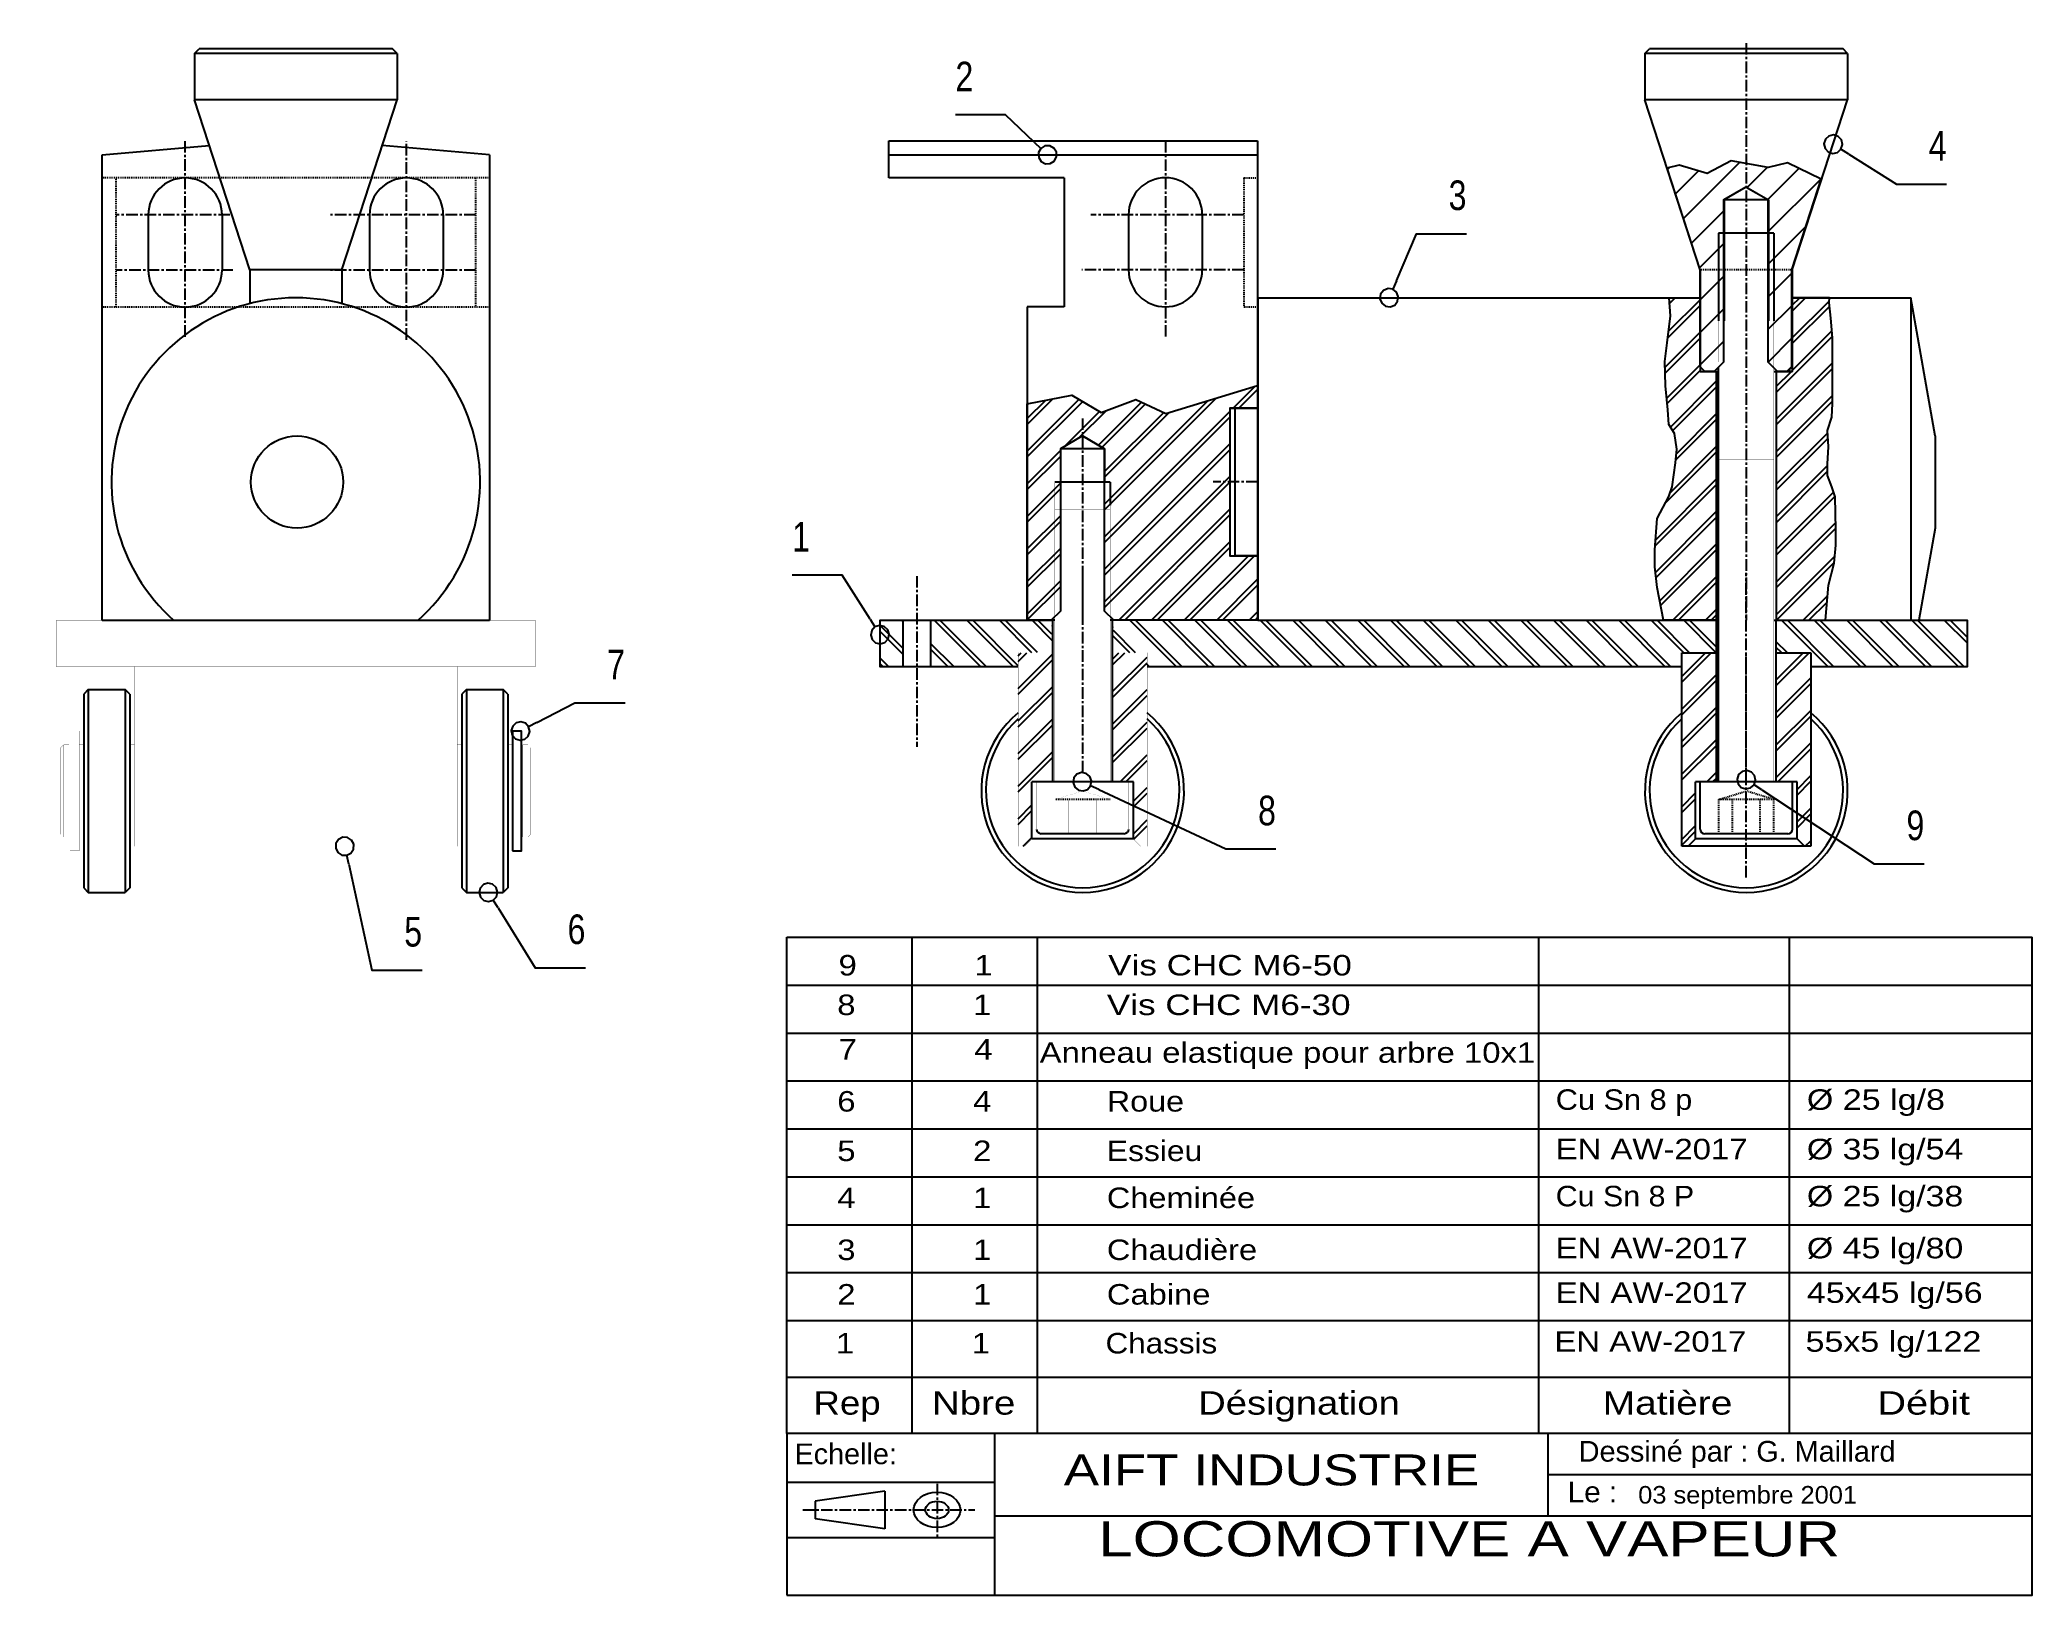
# Model space of a CAD drawing. Extents: x 93 to 309, y 153 to 322.
import ezdxf
from ezdxf.enums import TextEntityAlignment as Align

# ---------------------------------------------------------------- set-up
doc = ezdxf.new("R2010")
doc.units = 0
doc.linetypes.add('$AUXILIARY', pattern=[0.1, 0.05, -0.05])
doc.linetypes.add('CENTER', pattern=[2, 1.25, -0.25, 0.25, -0.25])
doc.layers.get('0').update_dxf_attribs({"linetype": 'CONTINUOUS'})

msp = doc.modelspace()

# ---------------------------------------------------------------- texts
at = {"color": 7}
for s, height, p, p2 in [('9', 2.224445, (179.357056, 220.722866), (181.341675, 220.722866)), ('1', 2.224445, (194.095581, 220.722866, 4.958926), (196.0802, 220.722866, 4.958926)), ('Vis CHC M6-50', 2.224445, (208.607391, 220.722866, 4.958926), (235.048813, 220.722866, 4.958926)), ('8', 2.224445, (179.217117, 216.426907), (181.201736, 216.426907)), ('1', 2.224445, (193.955643, 216.426907, 4.958926), (195.940262, 216.426907, 4.958926)), ('Vis CHC M6-30', 2.224445, (208.467453, 216.426907, 4.958926), (234.908875, 216.426907, 4.958926)), ('7', 2.224445, (179.357056, 211.59396), (181.341675, 211.59396)), ('4', 2.224445, (194.095581, 211.59396, 4.958926), (196.0802, 211.59396, 4.958926)), ('Anneau elastique pour arbre 10x1', 2.224445, (201.176498, 211.246548, 4.958926), (254.946289, 211.246548, 4.958926)), ('6', 2.224445, (179.217117, 205.955517), (181.201736, 205.955517)), ('4', 2.224445, (193.955643, 205.955517, 4.958926), (195.940262, 205.955517, 4.958926)), ('Roue', 2.224445, (208.467453, 205.955517, 4.958926), (216.840714, 205.955517, 4.958926)), ('Cu Sn 8 p', 2.224445, (257.165924, 206.14349, 4.958926), (271.979218, 206.14349, 4.958926)), ('Ø 25 lg/8', 2.224445, (284.410065, 206.14349, 4.958926), (299.397736, 206.14349, 4.958926)), ('5', 2.224445, (179.217117, 200.585567), (181.201736, 200.585567)), ('2', 2.224445, (193.955643, 200.585567, 4.958926), (195.940262, 200.585567, 4.958926)), ('Essieu', 2.224445, (208.467453, 200.585567, 4.958926), (218.820969, 200.585567, 4.958926)), ('EN AW-2017', 2.224445, (257.165924, 200.773556, 4.958926), (277.97467, 200.773556, 4.958926)), ('Ø 35 lg/54', 2.224445, (284.410065, 200.773556, 4.958926), (301.38205, 200.773556, 4.958926)), ('4', 2.224445, (179.217102, 195.484127), (181.201721, 195.484127)), ('1', 2.224445, (193.955627, 195.484127, 4.958926), (195.940247, 195.484127, 4.958926)), ('Cheminée', 2.224445, (208.467438, 195.484127, 4.958926), (224.54657, 195.484127, 4.958926)), ('Cu Sn 8 P', 2.224445, (257.165924, 195.6721, 4.958926), (272.185516, 195.6721, 4.958926)), ('Ø 25 lg/38', 2.224445, (284.410065, 195.6721, 4.958926), (301.38205, 195.6721, 4.958926)), ('Ø 45 lg/80', 2.224445, (284.410065, 190.033657, 4.958926), (301.38205, 190.033657, 4.958926)), ('3', 2.224445, (179.217117, 189.845669), (181.201736, 189.845669)), ('1', 2.224445, (193.955643, 189.845669, 4.958926), (195.940262, 189.845669, 4.958926)), ('Chaudière', 2.224445, (208.467453, 189.845669, 4.958926), (224.770508, 189.845669, 4.958926)), ('EN AW-2017', 2.224445, (257.165924, 190.033657, 4.958926), (277.97467, 190.033657, 4.958926)), ('2', 2.224445, (179.217102, 185.012722), (181.201721, 185.012722)), ('1', 2.224445, (193.955627, 185.012722, 4.958926), (195.940247, 185.012722, 4.958926)), ('Cabine', 2.224445, (208.467438, 185.012722, 4.958926), (219.703506, 185.012722, 4.958926)), ('EN AW-2017', 2.224445, (257.165924, 185.20071, 4.958926), (277.97467, 185.20071, 4.958926)), ('45x45 lg/56', 2.224445, (284.410065, 185.20071, 4.958926), (303.480499, 185.20071, 4.958926)), ('1', 2.224445, (179.074646, 179.708706), (181.059265, 179.708706)), ('1', 2.224445, (193.813171, 179.708706, 4.958926), (195.797791, 179.708706, 4.958926)), ('Chassis', 2.224445, (208.324982, 179.708706, 4.958926), (220.439209, 179.708706, 4.958926)), ('EN AW-2017', 2.224445, (257.023468, 179.896679, 4.958926), (277.832214, 179.896679, 4.958926)), ('55x5 lg/122', 2.224445, (284.267609, 179.896679, 4.958926), (303.338043, 179.896679, 4.958926)), ('Rep', 2.542168, (176.635803, 173.070473, 4.958926), (183.926987, 173.070473, 4.958926)), ('Nbre', 2.542168, (189.494568, 173.070473, 4.958926), (198.537048, 173.070473, 4.958926)), ('Désignation', 2.542168, (218.375, 173.070473, 4.958926), (240.248596, 173.070473, 4.958926)), ('Matière', 2.542168, (262.260742, 173.070473, 4.958926), (276.33136, 173.070473, 4.958926)), ('Débit', 2.542168, (292.06076, 173.070473, 4.958926), (302.116882, 173.070473, 4.958926)), ('Dessiné par : G. Maillard', 2.245434, (259.663452, 167.972614, 7.405934), (294.025879, 167.972614, 7.405934)), ('03 septembre 2001', 1.906712, (266.115082, 163.420376, 7.033605), (289.85434, 163.420376, 7.033605)), ('LOCOMOTIVE A VAPEUR', 3.813297, (207.538208, 157.693798, 4.958926), (288.023071, 157.693798, 4.958926))]:
    msp.add_text(s, height=height, dxfattribs=at).set_placement(p, p2, align=Align.FIT)
at = {"color": 82}
for s, height, p, p2 in [('Echelle:', 2.245399, (174.583038, 167.693245, 7.405934), (185.690659, 167.693245, 7.405934)), ('Le :', 2.245388, (258.463684, 163.565357, 7.405934), (263.829895, 163.565357, 7.405934))]:
    msp.add_text(s, height=height, dxfattribs=at).set_placement(p, p2, align=Align.FIT)
at = {"color": 150}
msp.add_text('AIFT INDUSTRIE', height=3.361336, dxfattribs=at).set_placement((203.784546, 165.390938, 7.405934), (248.872177, 165.390938, 7.405934), align=Align.FIT)

# ---------------------------------------------------------------- blocks, each defined once
blk = doc.blocks.new('*G4')
at = {"color": 7, "linetype": 'CONTINUOUS'}
for points in [[(138.984818, 251.743057, 0.107842), (138.484818, 251.243057, 0.107842)], [(138.484818, 251.243057, 0.107842), (138.484818, 230.243057, 0.107842)], [(138.984818, 251.743057, 0.107842), (142.984818, 251.743057, 0.107842)], [(138.984818, 251.743057, 0.107842), (138.984818, 229.743057, 0.107842)], [(143.484818, 251.243057, 0.107842), (142.984818, 251.743057, 0.107842)], [(142.984818, 251.743057, 0.107842), (142.984818, 229.743057, 0.107842)], [(143.484818, 251.243057, 0.107842), (143.484818, 230.243057, 0.107842)], [(138.484818, 230.243057, 0.107842), (138.984818, 229.743057, 0.107842)], [(138.984818, 229.743057, 0.107842), (142.984818, 229.743057, 0.107842)], [(143.484818, 230.243057, 0.107842), (142.984818, 229.743057, 0.107842)]]:
    blk.add_polyline3d(points, dxfattribs=at)
blk = doc.blocks.new('*G5')
at = {"color": 7, "linetype": 'CONTINUOUS'}
for points in [[(97.965126, 251.743073, 0.361937), (97.465126, 251.243073, 0.361937)], [(97.465126, 251.243073, 0.361937), (97.465126, 230.243073, 0.361937)], [(97.965126, 251.743073, 0.361937), (101.965126, 251.743073, 0.361937)], [(97.965126, 251.743073, 0.361937), (97.965126, 229.743073, 0.361937)], [(102.465126, 251.243073, 0.361937), (101.965126, 251.743073, 0.361937)], [(101.965126, 251.743073, 0.361937), (101.965126, 229.743073, 0.361937)], [(102.465126, 251.243073, 0.361937), (102.465126, 230.243073, 0.361937)], [(97.465126, 230.243073, 0.361937), (97.965126, 229.743073, 0.361937)], [(97.965126, 229.743073, 0.361937), (101.965126, 229.743073, 0.361937)], [(102.465126, 230.243073, 0.361937), (101.965126, 229.743073, 0.361937)]]:
    blk.add_polyline3d(points, dxfattribs=at)
blk = doc.blocks.new('*H6')
at = {"color": 7, "linetype": 'CONTINUOUS'}
for p, q in [((282.834167, 292.815782, 0.308775), (284.281142, 294.262756, 0.308775)), ((282.834167, 293.440782, 0.308775), (283.656142, 294.262756, 0.308775)), ((282.834167, 289.905248, 0.308775), (286.851003, 293.922084, 0.308775)), ((282.834167, 289.280248, 0.308775), (286.886815, 293.332896, 0.308775)), ((281.084167, 283.994714, 0.308775), (287.18498, 290.095527, 0.308775)), ((282.834167, 286.369714, 0.308775), (287.136906, 290.672452, 0.308775)), ((281.084167, 281.08418, 0.308775), (287.200806, 287.200818, 0.308775)), ((281.084167, 280.45918, 0.308775), (287.200806, 286.575818, 0.308775)), ((281.084167, 284.619714, 0.308775), (282.72721, 286.262756, 0.308775)), ((281.084167, 277.548646, 0.308775), (287.200806, 283.665284, 0.308775)), ((281.084167, 276.923646, 0.308775), (287.200806, 283.040284, 0.308775)), ((281.084167, 274.013112, 0.308775), (286.680606, 279.60955, 0.308775)), ((281.084167, 273.388112, 0.308775), (286.710376, 279.01432, 0.308775)), ((281.084167, 270.477578, 0.308775), (286.667755, 276.061166, 0.308775)), ((281.084167, 269.852578, 0.308775), (286.667755, 275.436166, 0.308775)), ((281.084167, 266.942044, 0.308775), (287.303609, 273.161486, 0.308775)), ((281.084167, 266.317044, 0.308775), (287.459862, 272.692739, 0.308775)), ((281.084167, 263.40651, 0.308775), (287.537601, 269.859944, 0.308775)), ((281.084167, 262.78151, 0.308775), (287.552844, 269.250187, 0.308775)), ((281.084167, 259.870976, 0.308775), (287.447624, 266.234433, 0.308775)), ((281.100948, 259.262756, 0.308775), (287.385129, 265.546937, 0.308775)), ((284.011482, 259.262756, 0.308775), (286.657143, 261.908418, 0.308775)), ((284.636482, 259.262756, 0.308775), (286.598899, 261.225174, 0.308775))]:
    blk.add_line(p, q, dxfattribs=at)
blk = doc.blocks.new('*H7')
at = {"color": 7, "linetype": 'CONTINUOUS'}
for p, q in [((269.405879, 290.619094, 0.308775), (272.834167, 294.047383, 0.308775)), ((269.486587, 294.235337, 0.308775), (269.514007, 294.262756, 0.308775)), ((269.524171, 293.647921, 0.308775), (270.139007, 294.262756, 0.308775)), ((269.319677, 289.907892, 0.308775), (272.834167, 293.422383, 0.308775)), ((269.009819, 286.687501, 0.308775), (272.834167, 290.511849, 0.308775)), ((269.030143, 286.082825, 0.308775), (272.834167, 289.886849, 0.308775)), ((269.214618, 283.356766, 0.308775), (272.834167, 286.976315, 0.308775)), ((269.273215, 282.790363, 0.308775), (272.834167, 286.351315, 0.308775)), ((269.615829, 280.222442, 0.308775), (274.584167, 285.190781, 0.308775)), ((269.858882, 279.840496, 0.308775), (274.584167, 284.565781, 0.308775)), ((270.177092, 276.623172, 0.308775), (274.584167, 281.030247, 0.308775)), ((270.260436, 277.331516, 0.308775), (274.584167, 281.655247, 0.308775)), ((269.056087, 271.966633, 0.308775), (274.584167, 277.494713, 0.308775)), ((269.570223, 273.105769, 0.308775), (274.584167, 278.119713, 0.308775)), ((268.008244, 268.008256, 0.308775), (274.584167, 274.584179, 0.308775)), ((267.954669, 267.329681, 0.308775), (274.584167, 273.959179, 0.308775)), ((267.993457, 264.457934, 0.308775), (274.584167, 271.048645, 0.308775)), ((268.060425, 263.899902, 0.308775), (274.584167, 270.423645, 0.308775)), ((268.453604, 261.382547, 0.308775), (274.584167, 267.513112, 0.308775)), ((268.550234, 260.854177, 0.308775), (274.584167, 266.888111, 0.308775)), ((269.869347, 259.262756, 0.308775), (274.584167, 263.977578, 0.308775)), ((270.494347, 259.262756, 0.308775), (274.584167, 263.352578, 0.308775)), ((273.40488, 259.262756, 0.308775), (274.584167, 260.442044, 0.308775)), ((274.02988, 259.262756, 0.308775), (274.584167, 259.817044, 0.308775))]:
    blk.add_line(p, q, dxfattribs=at)
blk = doc.blocks.new('*H8')
at = {"color": 7, "linetype": 'CONTINUOUS'}
for p, q in [((199.82431, 280.516601, 0.319856), (202.605071, 283.297362, 0.319856)), ((199.82431, 277.606067, 0.319856), (205.457302, 283.239058, 0.319856)), ((208.224304, 271.238925, 0.319856), (220.375526, 283.390147, 0.319856)), ((222.168496, 282.272583, 0.319856), (224.571397, 284.675484, 0.319856)), ((222.793496, 282.272583, 0.319856), (224.82431, 284.303398, 0.319856)), ((199.82431, 281.141601, 0.319856), (201.830621, 283.147911, 0.319856)), ((199.82431, 276.981067, 0.319856), (205.849743, 283.006499, 0.319856)), ((203.913065, 278.159288, 0.319856), (207.677283, 281.923505, 0.319856)), ((205.391851, 279.013073, 0.319856), (208.415269, 282.036492, 0.319856)), ((207.553633, 278.264322, 0.319856), (212.226387, 282.937076, 0.319856)), ((207.949866, 278.035554, 0.319856), (212.653214, 282.738903, 0.319856)), ((208.224304, 271.863925, 0.319856), (219.474516, 283.114137, 0.319856)), ((208.224304, 268.328391, 0.319856), (221.82431, 281.928398, 0.319856)), ((208.224304, 274.774459, 0.319856), (215.278645, 281.8288, 0.319856)), ((208.224304, 275.399459, 0.319856), (214.640889, 281.816044, 0.319856)), ((208.224304, 267.703391, 0.319856), (221.82431, 281.303398, 0.319856)), ((199.82431, 274.070533, 0.319856), (203.424316, 277.670539, 0.319856)), ((199.82431, 273.445533, 0.319856), (203.424316, 277.045539, 0.319856)), ((208.224304, 264.792857, 0.319856), (221.82431, 278.392864, 0.319856)), ((208.224304, 264.167857, 0.319856), (221.82431, 277.767864, 0.319856)), ((208.224304, 261.257323, 0.319856), (221.82431, 274.85733, 0.319856)), ((199.82431, 270.534999, 0.319856), (203.424316, 274.135005, 0.319856)), ((199.82431, 269.909999, 0.319856), (203.424316, 273.510005, 0.319856)), ((208.224304, 260.632323, 0.319856), (221.82431, 274.23233, 0.319856)), ((199.82431, 266.999465, 0.319856), (203.424316, 270.599471, 0.319856)), ((209.775098, 259.272583, 0.319856), (221.82431, 271.321796, 0.319856)), ((210.400098, 259.272583, 0.319856), (221.82431, 270.696796, 0.319856)), ((199.82431, 266.374465, 0.319856), (203.424316, 269.974471, 0.319856)), ((199.82431, 263.463931, 0.319856), (203.424316, 267.063937, 0.319856)), ((199.82431, 262.838931, 0.319856), (203.424316, 266.438937, 0.319856)), ((213.310632, 259.272583, 0.319856), (221.82431, 267.786262, 0.319856)), ((213.935632, 259.272583, 0.319856), (221.82431, 267.161262, 0.319856)), ((216.846166, 259.272583, 0.319856), (223.846165, 266.272583, 0.319856)), ((217.471166, 259.272583, 0.319856), (224.471165, 266.272583, 0.319856)), ((220.3817, 259.272583, 0.319856), (224.82431, 263.715194, 0.319856)), ((199.82431, 259.928397, 0.319856), (203.424316, 263.528403, 0.319856)), ((199.82431, 259.303397, 0.319856), (203.424316, 262.903403, 0.319856)), ((221.0067, 259.272583, 0.319856), (224.82431, 263.090194, 0.319856)), ((223.917233, 259.272583, 0.319856), (224.82431, 260.17966, 0.319856)), ((224.542233, 259.272583, 0.319856), (224.82431, 259.55466, 0.319856))]:
    blk.add_line(p, q, dxfattribs=at)
blk = doc.blocks.new('*G9')
at = {"color": 7, "linetype": 'CONTINUOUS'}
for points in [[(272.843994, 236.598587, 0.025368), (272.843994, 241.729279, 0.025368)], [(282.843994, 236.598587, 0.025368), (282.843994, 241.729279, 0.025368)], [(282.343994, 236.098587, 0.084081), (273.343994, 236.098587, 0.084081)]]:
    blk.add_polyline3d(points, dxfattribs=at)
at = {"color": 7, "linetype": '$AUXILIARY'}
for points in [[(274.843994, 239.810425, 0.025368), (277.843994, 240.733215, 0.025368)], [(280.843994, 239.810425, 0.025368), (277.843994, 240.733215, 0.025368)], [(280.843994, 239.810425, 0.084081), (274.843994, 239.810425, 0.084081)], [(274.843994, 236.098587, 0.025368), (274.843994, 239.810425, 0.025368)], [(276.343994, 236.098587, 0.025368), (276.343994, 239.810425, 0.025368)], [(279.343994, 236.098587, 0.025368), (279.343994, 239.810425, 0.025368)], [(280.843994, 236.098587, 0.025368), (280.843994, 239.810425, 0.025368)]]:
    blk.add_polyline3d(points, dxfattribs=at)
at = {"color": 7, "linetype": 'CONTINUOUS'}
for centre, start, end in [((273.343994, 236.598587, 0.025368), 180, 270), ((282.343994, 236.598587, 0.025368), -90, 0)]:
    blk.add_arc(centre, 0.5, start, end, dxfattribs=at)
blk = doc.blocks.new('*H10')
at = {"color": 7, "linetype": 'CONTINUOUS'}
for p, q in [((269.260762, 308.151648, 0.489206), (269.49811, 308.388996, 0.489206)), ((270.12781, 305.483162, 0.489206), (272.661204, 308.016556, 0.489206)), ((270.994857, 302.814675, 0.489206), (277.139584, 308.959402, 0.489206)), ((277.927924, 306.212208, 0.489206), (280.134396, 308.41868, 0.489206)), ((280.169355, 304.918105, 0.489206), (283.550069, 308.298819, 0.489206)), ((280.189154, 301.40237, 0.489206), (285.92467, 307.137886, 0.489206)), ((271.861905, 300.146189, 0.489206), (275.389191, 303.673475, 0.489206)), ((280.18916, 297.866842, 0.489206), (284.317107, 301.994789, 0.489206)), ((272.728953, 297.477702, 0.489206), (275.389191, 300.137941, 0.489206)), ((272.789185, 294.0024, 0.489206), (275.389191, 296.602407, 0.489206)), ((280.189166, 294.331314, 0.489206), (282.789185, 296.931333, 0.489206)), ((272.789185, 290.466866, 0.489206), (275.389191, 293.066873, 0.489206)), ((280.189172, 290.795787, 0.489206), (282.789185, 293.395799, 0.489206)), ((280.205213, 287.276293, 0.489206), (282.789185, 289.860265, 0.489206)), ((272.789185, 286.931332, 0.489206), (275.389191, 289.531339, 0.489206))]:
    blk.add_line(p, q, dxfattribs=at)
blk = doc.blocks.new('*H11')
at = {"color": 7, "linetype": 'CONTINUOUS'}
for p, q in [((198.844009, 254.787562), (199.802019, 255.745572)), ((198.844009, 255.412562), (199.175374, 255.743927)), ((198.844009, 251.877028), (202.594009, 255.627028)), ((198.844009, 251.252028), (202.594009, 255.002028)), ((198.844009, 248.341494), (202.594009, 252.091494)), ((198.844009, 247.716494), (202.594009, 251.466494)), ((198.844009, 244.80596), (202.594009, 248.55596)), ((198.844009, 244.18096), (202.594009, 247.93096)), ((198.844009, 241.270426), (202.594009, 245.020426)), ((198.844009, 240.645426), (202.594009, 244.395426)), ((198.844009, 237.734892), (200.344009, 239.234892)), ((198.844009, 237.109892), (200.344009, 238.609892)), ((199.387709, 234.743057), (200.344009, 235.699358))]:
    blk.add_line(p, q, dxfattribs=at)
blk = doc.blocks.new('*H12')
at = {"color": 7, "linetype": 'CONTINUOUS'}
for p, q in [((209.094009, 254.43096), (210.406106, 255.743057)), ((209.094009, 255.05596), (209.781106, 255.743057)), ((209.094009, 251.520426), (212.844009, 255.270427)), ((209.094009, 250.895426), (212.844009, 254.645426)), ((209.094009, 247.984892), (212.844009, 251.734893)), ((209.094009, 247.359892), (212.844009, 251.109892)), ((209.094009, 244.449358), (212.844009, 248.199359)), ((209.094009, 243.824358), (212.844009, 247.574359)), ((209.919305, 241.73912), (212.844009, 244.663825)), ((210.544305, 241.73912), (212.844009, 244.038825)), ((211.344009, 239.628291), (212.844009, 241.128291)), ((211.344009, 239.00329), (212.844009, 240.503291)), ((211.344009, 236.092757), (212.844009, 237.592757)), ((211.379693, 235.50344), (212.844009, 236.967757))]:
    blk.add_line(p, q, dxfattribs=at)
blk = doc.blocks.new('*H13')
at = {"color": 7, "linetype": 'CONTINUOUS'}
for p, q in [((270.843994, 252.541336), (274.045715, 255.743057)), ((270.843994, 253.166336), (273.420715, 255.743057)), ((270.843994, 249.630802), (274.593994, 253.380802)), ((270.843994, 249.005802), (274.593994, 252.755802)), ((270.843994, 246.095268), (274.593994, 249.845268)), ((270.843994, 245.470268), (274.593994, 249.220268)), ((270.843994, 242.559734), (274.593994, 246.309734)), ((270.843994, 241.934734), (274.593994, 245.684734)), ((273.558914, 241.73912), (274.593994, 242.7742)), ((274.183914, 241.73912), (274.593994, 242.1492)), ((270.843994, 239.0242), (272.343994, 240.5242)), ((270.843994, 238.3992), (272.343994, 239.8992)), ((270.843994, 235.488666), (272.343994, 236.988666)), ((270.843994, 234.863666), (272.343994, 236.363666))]:
    blk.add_line(p, q, dxfattribs=at)
blk = doc.blocks.new('*H14')
at = {"color": 7, "linetype": 'CONTINUOUS'}
for p, q in [((281.093994, 252.184735), (284.652317, 255.743057)), ((281.093994, 255.720269), (281.116783, 255.743057)), ((281.093994, 252.809735), (284.027317, 255.743057)), ((281.093994, 249.274201), (284.843994, 253.024201)), ((281.093994, 248.649201), (284.843994, 252.399201)), ((281.093994, 245.738667), (284.843994, 249.488667)), ((281.093994, 245.113667), (284.843994, 248.863667)), ((281.093994, 242.203133), (284.843994, 245.953133)), ((281.254982, 241.73912), (284.843994, 245.328133)), ((283.343994, 240.917599), (284.843994, 242.417599)), ((283.343994, 240.292599), (284.843994, 241.792599)), ((283.343994, 237.382065), (284.843994, 238.882065)), ((283.343994, 236.757065), (284.843994, 238.257065)), ((284.240521, 234.743057), (284.843994, 235.346531))]:
    blk.add_line(p, q, dxfattribs=at)
blk = doc.blocks.new('*H15')
at = {"color": 7, "linetype": 'CONTINUOUS'}
for p, q in [((186.344009, 256.222724), (183.844009, 258.722724)), ((186.344009, 255.597724), (183.844009, 258.097724)), ((186.344009, 259.133258), (186.224368, 259.252899)), ((184.778301, 254.252899), (183.844009, 255.18719)), ((184.153301, 254.252899), (183.844009, 254.56219))]:
    blk.add_line(p, q, dxfattribs=at)
blk = doc.blocks.new('*H16')
at = {"color": 7, "linetype": 'CONTINUOUS'}
for p, q in [((194.759903, 254.252899), (189.759278, 259.253524)), ((195.384903, 254.252899), (190.38334, 259.254462)), ((198.295437, 254.252899), (193.289504, 259.258832)), ((198.844009, 254.329327), (193.913565, 259.25977)), ((200.336895, 255.746975), (196.819729, 259.264141)), ((200.960259, 255.748611), (197.443791, 259.265079)), ((202.533468, 257.085936), (200.349955, 259.269449)), ((202.503732, 257.740672), (200.974017, 259.270387)), ((191.849369, 254.252899), (189.344009, 256.758258)), ((191.224369, 254.252899), (189.344009, 256.133258))]:
    blk.add_line(p, q, dxfattribs=at)
blk = doc.blocks.new('*H17')
at = {"color": 7, "linetype": 'CONTINUOUS'}
for p, q in [((210.947415, 255.743057), (209.155181, 257.535291)), ((211.572415, 255.743057), (209.175809, 258.139663)), ((215.973108, 254.252899), (210.953685, 259.272322)), ((216.598108, 254.252899), (211.578779, 259.272228)), ((219.508642, 254.252899), (214.48975, 259.27179)), ((220.133642, 254.252899), (215.114844, 259.271696)), ((223.044176, 254.252899), (218.025816, 259.271258)), ((223.669176, 254.252899), (218.65091, 259.271164)), ((226.57971, 254.252899), (221.561882, 259.270727)), ((227.20471, 254.252899), (222.186976, 259.270633)), ((230.115244, 254.252899), (225.097948, 259.270195)), ((230.740244, 254.252899), (225.723042, 259.270101)), ((233.650778, 254.252899), (228.634013, 259.269664)), ((234.275779, 254.252899), (229.259107, 259.26957)), ((237.186313, 254.252899), (232.170079, 259.269132)), ((237.811313, 254.252899), (232.795173, 259.269038)), ((240.721847, 254.252899), (235.706145, 259.268601)), ((241.346847, 254.252899), (236.331239, 259.268507)), ((244.257381, 254.252899), (239.24221, 259.268069)), ((244.882381, 254.252899), (239.867304, 259.267975)), ((247.792915, 254.252899), (242.778276, 259.267538)), ((248.417915, 254.252899), (243.40337, 259.267444)), ((251.328449, 254.252899), (246.314342, 259.267006)), ((251.953449, 254.252899), (246.939436, 259.266912)), ((254.863983, 254.252899), (249.850407, 259.266474)), ((255.488983, 254.252899), (250.475501, 259.26638)), ((258.399517, 254.252899), (253.386473, 259.265943)), ((259.024518, 254.252899), (254.011567, 259.265849)), ((261.935052, 254.252899), (256.922539, 259.265411)), ((262.560052, 254.252899), (257.547633, 259.265317)), ((265.470586, 254.252899), (260.458604, 259.26488)), ((266.095586, 254.252899), (261.083699, 259.264786)), ((269.00612, 254.252899), (263.99467, 259.264348)), ((269.63112, 254.252899), (264.619764, 259.264254)), ((271.051496, 255.743057), (267.530736, 259.263817)), ((271.676496, 255.743057), (268.15583, 259.263723)), ((274.58703, 255.743057), (271.066802, 259.263285)), ((274.592264, 256.362823), (271.691896, 259.263191)), ((213.062574, 254.252899), (212.844009, 254.471463))]:
    blk.add_line(p, q, dxfattribs=at)
blk = doc.blocks.new('*H18')
at = {"color": 7, "linetype": 'CONTINUOUS'}
for p, q in [((286.683791, 254.252899), (281.674213, 259.262476)), ((287.308791, 254.252899), (282.29951, 259.262179)), ((290.219325, 254.252899), (285.211427, 259.260797)), ((290.844325, 254.252899), (285.836724, 259.2605)), ((293.754859, 254.252899), (288.74864, 259.259117)), ((294.379859, 254.252899), (289.373937, 259.25882)), ((297.290393, 254.252899), (292.285854, 259.257438)), ((297.915393, 254.252899), (292.911151, 259.257141)), ((300.825927, 254.252899), (295.823068, 259.255758)), ((301.450927, 254.252899), (296.448365, 259.255461)), ((301.843994, 256.770366), (299.360281, 259.254078)), ((301.843994, 257.395366), (299.985578, 259.253782)), ((282.276359, 255.749796), (281.090683, 256.935472)), ((281.649715, 255.751441), (281.092438, 256.308717))]:
    blk.add_line(p, q, dxfattribs=at)
blk = doc.blocks.new('*A19')
at = {"color": 1, "linetype": 'CONTINUOUS'}
for points in [[(239.876343, 296.102997), (242.046555, 301.201813), (244.046555, 301.201813), (247.482468, 301.201813)], [(239.876343, 296.102997), (239.484711, 295.182892), (238.972183, 295.255432), (238.49205, 295.061981), (238.172958, 294.654388), (238.100418, 294.141876), (238.293854, 293.661713), (238.701447, 293.342651), (239.213974, 293.270081), (239.694107, 293.463531), (240.013199, 293.871124), (240.085739, 294.383667), (239.892303, 294.8638), (239.484711, 295.182892), (239.484711, 295.182892)]]:
    blk.add_lwpolyline(points, dxfattribs=at)
at = {"color": 7}
blk.add_text('3', height=3.212265, dxfattribs=at).set_placement((245.546555, 303.772568), (247.482468, 303.772568), align=Align.FIT)
blk = doc.blocks.new('*A20')
at = {"color": 1, "linetype": 'CONTINUOUS'}
for points in [[(288.957794, 309.84845), (288.112793, 310.38324), (288.266998, 310.87738), (288.153442, 311.382416), (287.802612, 311.763), (287.308472, 311.917206), (286.803436, 311.80365), (286.422852, 311.45282), (286.268646, 310.958679), (286.382202, 310.453644), (286.733032, 310.073029), (287.227173, 309.918854), (287.732208, 310.032379), (288.112793, 310.38324), (288.112793, 310.38324)], [(288.957794, 309.84845), (294.13504, 306.571777), (296.13504, 306.571777), (299.570953, 306.571777)]]:
    blk.add_lwpolyline(points, dxfattribs=at)
at = {"color": 7}
blk.add_text('4', height=3.212242, dxfattribs=at).set_placement((297.63504, 309.142525), (299.570953, 309.142525), align=Align.FIT)
blk = doc.blocks.new('*A21')
at = {"color": 1, "linetype": 'CONTINUOUS'}
for points in [[(200.587418, 311.146881), (197.475998, 314.089691), (195.475998, 314.089691), (192.04007, 314.089691)], [(200.587418, 311.146881), (201.313934, 310.459747), (201.067688, 310.004425), (201.082108, 309.486969), (201.353302, 309.046082), (201.808624, 308.799835), (202.32605, 308.81424), (202.766968, 309.085449), (203.013199, 309.540771), (202.998795, 310.058197), (202.7276, 310.499115), (202.272278, 310.745361), (201.754837, 310.730927), (201.313934, 310.459747), (201.313934, 310.459747)]]:
    blk.add_lwpolyline(points, dxfattribs=at)
at = {"color": 7}
blk.add_text('2', height=3.212242, dxfattribs=at).set_placement((192.04007, 316.660439), (193.975998, 316.660439), align=Align.FIT)
blk = doc.blocks.new('*A22')
at = {"color": 1, "linetype": 'CONTINUOUS'}
for points in [[(182.772476, 259.393982), (179.755173, 264.1492), (177.755173, 264.1492), (174.319244, 264.1492)], [(182.772476, 259.393982), (183.308243, 258.549622), (182.95784, 258.16861), (182.844879, 257.663452), (182.999649, 257.169495), (183.380661, 256.819092), (183.885818, 256.706116), (184.379776, 256.860901), (184.730179, 257.241913), (184.84314, 257.74707), (184.68837, 258.241028), (184.307373, 258.591431), (183.8022, 258.704376), (183.308243, 258.549622), (183.308243, 258.549622)]]:
    blk.add_lwpolyline(points, dxfattribs=at)
at = {"color": 7}
blk.add_text('1', height=3.212242, dxfattribs=at).set_placement((174.319244, 266.719948), (176.255173, 266.719948), align=Align.FIT)
blk = doc.blocks.new('*A23')
at = {"color": 1, "linetype": 'CONTINUOUS'}
for points in [[(126.216087, 232.789581), (126.001656, 233.766327), (126.461296, 234.004395), (126.740311, 234.440399), (126.763954, 234.957504), (126.525879, 235.41713), (126.089874, 235.696152), (125.572777, 235.719803), (125.113136, 235.48172), (124.834114, 235.045715), (124.810478, 234.528625), (125.048553, 234.068985), (125.484558, 233.789963), (126.001656, 233.766327), (126.001656, 233.766327)], [(126.216087, 232.789581), (128.740692, 221.290298), (130.740692, 221.290298), (134.176605, 221.290298)]]:
    blk.add_lwpolyline(points, dxfattribs=at)
at = {"color": 7}
blk.add_text('5', height=3.212254, dxfattribs=at).set_placement((132.240692, 223.86105), (134.176605, 223.86105), align=Align.FIT)
blk = doc.blocks.new('*A24')
at = {"color": 1, "linetype": 'CONTINUOUS'}
for points in [[(142.418015, 228.045792), (141.889038, 228.894424), (142.242493, 229.272614), (142.359497, 229.776855), (142.208694, 230.272034), (141.830521, 230.625488), (141.326279, 230.742493), (140.831085, 230.59169), (140.477631, 230.213516), (140.360626, 229.709274), (140.511429, 229.214081), (140.889603, 228.860641), (141.393845, 228.743637), (141.889038, 228.894424), (141.889038, 228.894424)], [(142.418015, 228.045792), (146.461517, 221.558807), (148.461517, 221.558807), (151.89743, 221.558807)]]:
    blk.add_lwpolyline(points, dxfattribs=at)
at = {"color": 7}
blk.add_text('6', height=3.212242, dxfattribs=at).set_placement((149.961517, 224.129555), (151.89743, 224.129555), align=Align.FIT)
blk = doc.blocks.new('*A25')
at = {"color": 1, "linetype": 'CONTINUOUS'}
for points in [[(146.628235, 248.159439), (150.757462, 250.28801), (152.757462, 250.28801), (156.19339, 250.28801)], [(146.628235, 248.159439), (145.73938, 247.701248), (145.391205, 248.08429), (144.898148, 248.241928), (144.392334, 248.131912), (144.009293, 247.783737), (143.851654, 247.29068), (143.96167, 246.784866), (144.30986, 246.401825), (144.802902, 246.244202), (145.308716, 246.354202), (145.691757, 246.702393), (145.849396, 247.195435), (145.73938, 247.701248), (145.73938, 247.701248)]]:
    blk.add_lwpolyline(points, dxfattribs=at)
at = {"color": 7}
blk.add_text('7', height=3.212254, dxfattribs=at).set_placement((154.257462, 252.858761), (156.19339, 252.858761), align=Align.FIT)
blk = doc.blocks.new('*A26')
at = {"color": 1, "linetype": 'CONTINUOUS'}
for points in [[(207.610672, 240.890945), (206.705048, 241.315033), (206.795761, 241.824661), (206.619507, 242.311371), (206.223511, 242.644745), (205.713882, 242.735458), (205.227173, 242.559189), (204.893799, 242.163208), (204.803085, 241.65358), (204.97934, 241.16687), (205.375336, 240.833496), (205.884964, 240.742783), (206.371674, 240.919037), (206.705048, 241.315033), (206.705048, 241.315033)], [(207.610672, 240.890945), (221.372269, 234.446671), (223.372269, 234.446671), (226.808182, 234.446671)]]:
    blk.add_lwpolyline(points, dxfattribs=at)
at = {"color": 7}
blk.add_text('8', height=3.212254, dxfattribs=at).set_placement((224.872269, 237.017422), (226.808182, 237.017422), align=Align.FIT)
blk = doc.blocks.new('*A27')
at = {"color": 1, "linetype": 'CONTINUOUS'}
for points in [[(279.514801, 240.865295), (278.679382, 241.414948), (278.842316, 241.906281), (278.737701, 242.413239), (278.393646, 242.799988), (277.902313, 242.962891), (277.395355, 242.858307), (277.008606, 242.514252), (276.845703, 242.022919), (276.950287, 241.515961), (277.294342, 241.129211), (277.785675, 240.966293), (278.292664, 241.070892), (278.679382, 241.414948), (278.679382, 241.414948)], [(279.514801, 240.865295), (291.718597, 232.835693), (293.718597, 232.835693), (297.15451, 232.835693)]]:
    blk.add_lwpolyline(points, dxfattribs=at)
at = {"color": 7}
blk.add_text('9', height=3.212242, dxfattribs=at).set_placement((295.218597, 235.406441), (297.15451, 235.406441), align=Align.FIT)

# ---------------------------------------------------------------- linework, layer by layer
at = {"color": 7, "linetype": 'CENTER', "const_width": 0.007874}
for points in [[(120.474976, 231.652618), (120.474976, 322.237885)], [(95.808151, 274.262756), (144.120331, 274.262756)], [(216.310944, 274.262756), (300.903534, 274.262756)], [(205.844009, 231.363129), (205.844009, 255.743057)], [(147.874069, 240.743057), (92.711182, 240.743057)], [(212.844009, 240.743057), (198.844009, 240.743057)], [(284.843994, 240.743057), (270.843994, 240.743057)]]:
    msp.add_lwpolyline(points, dxfattribs=at)
at = {"color": 7, "linetype": 'CONTINUOUS'}
for points, const_width in [([(224.834167, 294.262756), (224.834167, 294.262756)], 0.007874), ([(274.834167, 291.739136), (274.834167, 287.272614)], 0.019685), ([(280.834167, 291.739136), (274.834167, 291.739136)], 0.019685), ([(280.834167, 291.188934), (274.834167, 291.188934)], 0.019685), ([(275.434174, 291.739136), (275.434174, 276.739136)], 0.007874), ([(280.234161, 291.739136), (280.234161, 276.739136)], 0.007874), ([(280.834167, 291.739136), (280.834167, 241.73912)], 0.019685), ([(277.727753, 286.262756), (277.834167, 286.262756)], 0.019685), ([(280.834167, 276.739136), (274.834167, 276.739136)], 0.019685), ([(202.82431, 274.262756), (202.82431, 271.739105)], 0.007874), ([(208.224304, 274.262756), (208.224304, 271.739105)], 0.019685), ([(202.82431, 271.739105), (202.82431, 241.73912)], 0.019685), ([(208.82431, 271.739105), (202.82431, 271.739105)], 0.019685), ([(208.82431, 271.322998), (202.82431, 271.322998)], 0.019685), ([(203.424316, 271.739105), (203.424316, 251.73912)], 0.007874), ([(208.224304, 271.739105), (208.224304, 251.73912)], 0.007874), ([(208.82431, 271.739105), (208.82431, 241.73912)], 0.019685), ([(94.474976, 259.243073), (146.474976, 259.243073)], 0.019685), ([(94.474976, 254.243057), (94.474976, 259.243073)], 0.019685), ([(146.474976, 254.243057), (146.474976, 259.243073)], 0.019685), ([(274.593994, 259.252899), (209.094009, 259.252899)], 0.019685), ([(198.844009, 234.743057), (198.844009, 255.743057)], 0.019685), ([(198.844009, 255.743057), (202.594009, 255.743057)], 0.019685), ([(209.094009, 255.743057), (212.844009, 255.743057)], 0.019685), ([(212.844009, 255.743057), (212.844009, 234.743057)], 0.019685), ([(94.474976, 254.243057), (146.474976, 254.243057)], 0.019685), ([(102.974976, 234.743057), (102.974976, 254.243057)], 0.019685), ([(137.974976, 254.243057), (137.974976, 234.743057)], 0.019685), ([(208.82431, 251.73912), (202.82431, 251.73912)], 0.019685), ([(94.974976, 245.443054), (95.274979, 245.743057)], 0.019685), ([(94.974976, 236.04306), (94.974976, 245.443054)], 0.019685), ([(95.874969, 245.743057), (95.274979, 245.743057)], 0.019685), ([(95.274979, 235.743057), (95.274979, 245.743057)], 0.019685), ([(95.874969, 235.743057), (95.874969, 245.743057)], 0.019685), ([(96.974976, 245.04306), (95.874969, 245.04306)], 0.019685), ([(97.465126, 245.743057), (96.974976, 245.743057)], 0.019685), ([(96.974976, 235.743057), (96.974976, 245.743057)], 0.019685), ([(102.974976, 245.743057), (102.465126, 245.743057)], 0.019685), ([(138.381027, 245.743057), (137.974976, 245.743057)], 0.019685), ([(143.974976, 245.743057), (143.484818, 245.743057)], 0.019685), ([(143.974976, 245.743057), (143.974976, 235.743057)], 0.019685), ([(145.074982, 245.04306), (143.974976, 245.04306)], 0.019685), ([(145.674973, 245.743057), (145.074982, 245.743057)], 0.019685), ([(145.074982, 245.743057), (145.074982, 235.743057)], 0.019685), ([(145.974976, 245.443054), (145.674973, 245.743057)], 0.019685), ([(145.674973, 235.743057), (145.674973, 245.743057)], 0.019685), ([(145.974976, 245.443054), (145.974976, 236.04306)], 0.019685), ([(200.844009, 236.608429), (200.844009, 241.73912)], 0.019685), ([(210.844009, 236.608429), (210.844009, 241.73912)], 0.019685), ([(94.974976, 236.04306), (95.274979, 235.743057)], 0.019685), ([(95.874969, 235.743057), (95.274979, 235.743057)], 0.019685), ([(96.974976, 236.443054), (95.874969, 236.443054)], 0.019685), ([(97.465126, 235.743057), (96.974976, 235.743057)], 0.019685), ([(102.974976, 235.743057), (102.465126, 235.743057)], 0.019685), ([(138.484818, 235.743057), (137.974976, 235.743057)], 0.019685), ([(143.974976, 235.743057), (143.484818, 235.743057)], 0.019685), ([(145.074982, 236.443054), (143.974976, 236.443054)], 0.019685), ([(145.674973, 235.743057), (145.074982, 235.743057)], 0.019685), ([(145.974976, 236.04306), (145.674973, 235.743057)], 0.019685), ([(137.974976, 234.743057), (102.974976, 234.743057)], 0.019685), ([(212.844009, 234.743057), (198.844009, 234.743057)], 0.019685), ([(200.344009, 235.539124), (199.547943, 234.743057)], 0.019685), ([(211.344009, 235.539124), (212.140076, 234.743057)], 0.019685)]:
    msp.add_lwpolyline(points, dxfattribs=dict(at, const_width=const_width))
for points, const_width in [([(186.344009, 259.252899), (183.844009, 259.252899), (183.844009, 254.252899), (186.344009, 254.252899)], 0.003937), ([(189.344009, 254.252899), (189.344009, 259.252899), (202.434158, 259.272583), (202.594009, 255.752899), (198.844009, 255.743057), (198.844009, 254.252899)], 0.003937), ([(274.584167, 259.262756), (209.214478, 259.272583), (209.094009, 255.743057), (212.844009, 255.743057), (212.844009, 254.252899), (270.843994, 254.252899), (270.843994, 255.743057), (274.593994, 255.743057)], 0.003937), ([(301.843994, 259.252899), (281.084167, 259.262756), (281.093994, 255.752899), (284.843994, 255.743057), (284.844025, 254.252899), (301.843994, 254.252899)], 0.003937), ([(200.344009, 235.539124), (200.344009, 235.539124), (199.547943, 234.743057), (198.844009, 234.743057), (198.844009, 255.743057), (202.594009, 255.752899), (202.594009, 241.73912), (200.344009, 241.73912)], 0.003937), ([(212.844009, 234.743057), (212.844009, 255.743057), (209.094009, 255.743057), (209.094009, 241.73912), (211.344009, 241.73912), (211.344009, 235.539124), (212.140076, 234.743057)], 0.003937), ([(274.593994, 241.73912), (274.593994, 255.743057), (270.843994, 255.743057), (270.843994, 234.743057), (271.547943, 234.743057), (272.343994, 235.539124), (272.343994, 241.73912)], 0.003937), ([(281.093994, 241.73912), (281.093994, 255.743057), (284.843994, 255.743057), (284.843994, 234.743057), (284.140076, 234.743057), (283.343994, 235.539124), (283.343994, 241.73912)], 0.003937), ([(95.971039, 234.243057), (96.971039, 234.243057), (96.971039, 247.243057), (95.971039, 247.243057)], 0.007874)]:
    msp.add_lwpolyline(points, close=True, dxfattribs=dict(at, const_width=const_width))
at = {"color": 7, "linetype": '$AUXILIARY', "const_width": 0.007874}
for points in [[(202.844009, 239.820267), (205.844009, 240.743057)], [(208.844009, 239.820267), (205.844009, 240.743057)], [(202.844009, 236.108429), (202.844009, 239.820267)], [(204.344009, 236.108429), (204.344009, 239.820267)], [(207.344009, 236.108429), (207.344009, 239.820267)], [(208.844009, 236.108429), (208.844009, 239.820267)]]:
    msp.add_lwpolyline(points, dxfattribs=at)
at = {"color": 7, "linetype": 'CONTINUOUS'}
for points in [[(109.474976, 320.772614, 0.361937), (109.974976, 321.272614, 0.361937)], [(131.474976, 320.772614, 0.361937), (109.474976, 320.772614, 0.361937)], [(109.474976, 320.772614, 0.361937), (109.474976, 315.738708, 0.361937)], [(130.974976, 321.272614, 0.361937), (109.974976, 321.272614, 0.361937)], [(131.474976, 320.772614, 0.361937), (130.974976, 321.272614, 0.361937)], [(131.474976, 320.772614, 0.361937), (131.474976, 315.738708, 0.361937)], [(266.834167, 320.772614, 0.489206), (267.334167, 321.272614, 0.489206)], [(288.834167, 320.772614, 0.489206), (266.834167, 320.772614, 0.489206)], [(266.834167, 320.772614, 0.489206), (266.834167, 315.738708, 0.489206)], [(288.334167, 321.272614, 0.489206), (267.334167, 321.272614, 0.489206)], [(288.834167, 320.772614, 0.489206), (288.334167, 321.272614, 0.489206)], [(288.834167, 320.772614, 0.489206), (288.834167, 315.738708, 0.489206)], [(115.474976, 297.272614, 0.361937), (109.474976, 315.738708, 0.361937)], [(131.474976, 315.738708, 0.361937), (109.474976, 315.738708, 0.361937)], [(125.474976, 297.272614, 0.361937), (131.474976, 315.738708, 0.361937)], [(272.834167, 297.272614, 0.489206), (266.834167, 315.738708, 0.489206)], [(288.834167, 315.738708, 0.489206), (266.834167, 315.738708, 0.489206)], [(282.834167, 297.272614, 0.489206), (288.834167, 315.738708, 0.489206)], [(184.82431, 311.272583, 0.319856), (224.82431, 311.272583, 0.319856)], [(184.82431, 307.272583, 0.319856), (184.82431, 311.272583, 0.319856)], [(224.82431, 311.272583, 0.319856), (224.82431, 259.272583, 0.319856)], [(99.474976, 309.752899, 0.319856), (111.089714, 310.769073, 0)], [(99.474976, 259.252899, 0.319856), (99.474976, 309.752899, 0.319856)], [(141.474976, 309.752899, 0.319856), (129.860229, 310.769073, 0)], [(141.474976, 309.752899, 0.319856), (141.474976, 259.252899, 0.319856)], [(184.82431, 309.772583, 0.319856), (224.82431, 309.772583, 0.319856)], [(203.82431, 307.272583, 0.319856), (184.82431, 307.272583, 0.319856)], [(203.82431, 307.272583, 0.319856), (203.82431, 293.272583, 0.319856)], [(277.834137, 306.272614, 0.489206), (275.434174, 304.886963, 0.489206)], [(275.434174, 304.886963, 0.489206), (275.434174, 291.739136, 0)], [(280.234131, 304.886963, 0.489206), (275.434174, 304.886963, 0.489206)], [(277.834167, 306.272614, 0.489206), (280.234161, 304.886963, 0.489206)], [(280.234161, 304.886963, 0.489206), (280.234161, 291.739136, 0)], [(104.474976, 303.252899, 0.319856), (104.474976, 297.252899, 0.319856)], [(112.474976, 303.252899, 0.319856), (112.474976, 297.252899, 0.319856)], [(128.474976, 303.252899, 0.319856), (128.474976, 297.252899, 0.319856)], [(136.474976, 303.252899, 0.319856), (136.474976, 297.252899, 0.319856)], [(210.82431, 303.272583, 0.319856), (210.82431, 297.272583, 0.319856)], [(218.82431, 303.272583, 0.319856), (218.82431, 297.272583, 0.319856)], [(274.834167, 301.272614, 0.489206), (274.834167, 291.739136, 0)], [(280.834167, 301.272614, 0.489206), (274.834167, 301.272614, 0.489206)], [(280.834167, 301.272614, 0.489206), (280.834167, 291.739136, 0)], [(125.474976, 297.272614, 0.361937), (115.474976, 297.272614, 0.361937)], [(115.474976, 297.272614, 0.361937), (115.474976, 293.617859, 0)], [(125.474976, 297.272614, 0.361937), (125.474976, 293.617859, 0)], [(272.834167, 297.272614, 0.489206), (272.834167, 291.188934, 0)], [(282.834167, 297.272614, 0.489206), (282.834167, 286.772614, 0.489206)], [(224.834167, 294.262756, 0.308775), (272.834167, 294.262756, 0.308775)], [(224.834167, 294.262756, 0.308775), (224.834167, 259.262756, 0.308775)], [(272.834167, 294.262756, 0.308775), (272.834167, 286.262756, 0.308775)], [(282.834167, 294.262756, 0.308775), (295.68927, 294.262756, 0.308775)], [(282.834167, 294.262756, 0.308775), (282.834167, 286.262756, 0.308775)], [(298.334167, 279.262756, 0.308775), (295.68927, 294.262756, 0.308775)], [(295.68927, 294.262756, 0.308775), (295.68927, 259.262756, 0.308775)], [(199.82431, 293.272583, 0.319856), (199.82431, 259.272583, 0.319856)], [(203.82431, 293.272583, 0.319856), (199.82431, 293.272583, 0.319856)], [(273.334167, 286.272614, 0.489206), (272.834167, 286.772614, 0.489206)], [(272.834167, 286.262756, 0.308775), (274.834167, 286.262756, 0)], [(274.584167, 286.262756, 0.308775), (274.584167, 259.262756, 0.308775)], [(274.834167, 241.73912, 0), (274.834167, 286.672607, 0.489206)], [(280.834167, 286.262756, 0), (282.834167, 286.262756, 0.308775)], [(281.084167, 286.262756, 0.308775), (281.084167, 259.262756, 0.308775)], [(282.334167, 286.272614, 0.489206), (282.834167, 286.772614, 0.489206)], [(221.82431, 282.272583, 0.319856), (221.82431, 266.272583, 0.319856)], [(221.82431, 282.272583, 0.319856), (224.82431, 282.272583, 0.319856)], [(222.334167, 282.262756, 0.308775), (222.334167, 266.262756, 0.308775)], [(224.834167, 282.262756, 0.308775), (222.334167, 282.262756, 0.308775)], [(205.824295, 279.262756, 0.449927), (203.424316, 277.877106, 0.449927)], [(205.82431, 279.262756, 0.449927), (208.224304, 277.877106, 0.449927)], [(298.334167, 279.262756, 0.308775), (298.334167, 269.262756, 0.308775)], [(203.424316, 277.877106, 0.449927), (203.424316, 271.739105, 0)], [(208.224289, 277.877106, 0.449927), (203.424316, 277.877106, 0.449927)], [(208.224304, 277.877106, 0.449927), (208.224304, 274.262756, 0)], [(202.82431, 274.262756, 0.449927), (202.82431, 274.262756, 0)], [(208.82431, 274.262756, 0.449927), (202.82431, 274.262756, 0.449927)], [(208.82431, 274.262756, 0.449927), (208.82431, 271.739105, 0)], [(298.334167, 269.262756, 0.308775), (296.570892, 259.262756, 0.308775)], [(221.82431, 266.272583, 0.319856), (224.82431, 266.272583, 0.319856)], [(224.834167, 266.262756, 0.308775), (222.334167, 266.262756, 0.308775)], [(141.474976, 259.252899, 0.319856), (99.474976, 259.252899, 0.319856)], [(202.594009, 259.252899, 0), (183.844009, 259.252899, 0.404851), (183.844009, 254.252899, 0.404851), (198.844009, 254.252899, 0.404851)], [(186.344009, 259.252899, 0.404851), (186.344009, 254.252899, 0.404851)], [(189.344009, 259.252899, 0.404851), (189.344009, 254.252899, 0.404851)], [(202.82431, 259.272583, 0), (199.82431, 259.272583, 0.319856)], [(202.594009, 255.752899, 0.404851), (202.594009, 259.252899, 0.404851)], [(224.82431, 259.272583, 0.319856), (208.82431, 259.272583, 0)], [(209.094009, 255.752899, 0.404851), (209.094009, 259.252899, 0.404851)], [(224.834167, 259.262756, 0.308775), (274.834167, 259.262756, 0)], [(274.593994, 255.752899, 0.404851), (274.593994, 259.252899, 0.404851)], [(280.834167, 259.262756, 0), (296.570892, 259.262756, 0.308775)], [(284.844025, 254.252899, 0.404851), (301.843994, 254.252899, 0.404851), (301.843994, 259.252899, 0.404851), (281.093994, 259.252899, 0)], [(281.093994, 255.752899, 0.404851), (281.093994, 259.252899, 0.404851)], [(202.594009, 241.73912, 0.058713), (202.594009, 255.743057, 0.058713)], [(209.094009, 241.73912, 0.058713), (209.094009, 255.743057, 0.058713)], [(270.843994, 234.743057, 0.170182), (270.843994, 255.743057, 0.170182)], [(270.843994, 255.743057, 0.170182), (274.593994, 255.743057, 0)], [(274.593994, 241.73912, 0.228895), (274.593994, 255.743057, 0.228895)], [(281.093994, 255.743057, 0), (284.843994, 255.743057, 0.170182)], [(281.093994, 241.73912, 0.228895), (281.093994, 255.743057, 0.228895)], [(284.843994, 255.743057, 0.170182), (284.843994, 234.743057, 0.170182)], [(212.844009, 254.252899, 0.404851), (270.843994, 254.252899, 0.404851)], [(200.344009, 235.539124, 0.058713), (200.344009, 241.73912, 0.058713)], [(211.344009, 241.73912, 0.058713), (200.344009, 241.73912, 0.058713)], [(211.344009, 235.539124, 0.058713), (211.344009, 241.73912, 0.058713)], [(272.343994, 235.539124, 0.228895), (272.343994, 241.73912, 0.228895)], [(283.343994, 241.73912, 0.228895), (272.343994, 241.73912, 0.228895)], [(283.343994, 235.539124, 0.228895), (283.343994, 241.73912, 0.228895)], [(210.344009, 236.108429, 0.058713), (201.344009, 236.108429, 0.058713)], [(211.344009, 235.539124, 0.058713), (200.344009, 235.539124, 0.058713)], [(284.843994, 234.743057, 0.170182), (270.843994, 234.743057, 0.170182)], [(272.343994, 235.539124, 0.170182), (271.547943, 234.743057, 0.170182)], [(283.343994, 235.539124, 0.228895), (272.343994, 235.539124, 0.228895)], [(283.343994, 235.539124, 0.170182), (284.140076, 234.743057, 0.170182)], [(173.760422, 171.033463, 4.958926), (173.760422, 224.876938, 0)], [(173.760422, 224.876938, 4.958926), (308.853394, 224.876938, 4.958926)], [(187.354492, 171.033463, 4.958926), (187.354492, 224.876938, 0)], [(200.948593, 171.033463, 4.958926), (200.948593, 224.876938, 0)], [(255.324921, 171.033463, 4.958926), (255.324921, 224.876938, 0)], [(282.513184, 171.033463, 4.958926), (282.513184, 224.876938, 0)], [(308.853394, 171.033463, 4.958926), (308.853394, 224.876938, 0)], [(173.760422, 219.676941, 4.958926), (308.853394, 219.676941, 4.958926)], [(173.760422, 214.476944, 4.958926), (308.853394, 214.476944, 4.958926)], [(173.760422, 209.276947, 4.958926), (308.853394, 209.276947, 4.958926)], [(173.760422, 204.076935, 4.958926), (308.853394, 204.076935, 4.958926)], [(173.760422, 198.876938, 4.958926), (308.853394, 198.876938, 4.958926)], [(173.760422, 198.876938, 4.958926), (308.853394, 198.876938, 4.958926)], [(173.760422, 193.676941, 4.958926), (308.853394, 193.676941, 4.958926)], [(173.760422, 188.476944, 4.958926), (308.853394, 188.476944, 4.958926)], [(173.760422, 183.276947, 4.958926), (308.853394, 183.276947, 4.958926)], [(173.760422, 177.155182, 4.958926), (308.853394, 177.155182, 4.958926)], [(196.275909, 171.033463, 7.405934), (196.275909, 153.485123, 7.405934)], [(256.31723, 171.033463, 7.405934), (256.31723, 162.05188, 7.405934)], [(308.853394, 166.542648, 7.405934), (256.31723, 166.542648, 7.405934)], [(196.275909, 165.698959, 7.405934), (173.760422, 165.698959, 7.405934)], [(308.853394, 162.05188, 7.405934), (196.275909, 162.05188, 7.405934)], [(196.217484, 159.711182, 7.405934), (173.760422, 159.711182, 7.405934)]]:
    msp.add_polyline3d(points, dxfattribs=at)
at = {"color": 7, "linetype": 'CENTER'}
for points in [[(277.834167, 321.890808, 0.308775), (277.834167, 259.262756, 0.308775)], [(108.474976, 290.028046, 0.319856), (108.474976, 311.252899, 0.319856)], [(132.474976, 289.701965, 0.319856), (132.474976, 311.252899, 0.319856)], [(214.82431, 311.272583, 0.319856), (214.82431, 290.047729, 0.319856)], [(113.32782, 303.252899, 0.319856), (100.974976, 303.252899, 0)], [(139.974976, 303.252899, 0), (124.088882, 303.252899, 0.319856)], [(223.32431, 303.272583, 0), (206.722214, 303.272583, 0.319856)], [(113.653915, 297.252899, 0.319856), (100.974976, 297.252899, 0)], [(139.974976, 297.252899, 0), (124.088882, 297.252899, 0.319856)], [(223.32431, 297.272583, 0), (205.743942, 297.272583, 0.319856)], [(205.82431, 281.170135, 0.319856), (205.82431, 259.272583, 0)], [(224.82431, 274.272583, 0), (220.013687, 274.272583, 0.319856)], [(187.844009, 264.056854, 0.404851), (187.844009, 245.514435, 0.404851)], [(205.844009, 242.753571, 0.404851), (205.844009, 264.056854, 0.404851)], [(277.843994, 242.033142, 0.404851), (277.843994, 264.420441, 0.404851)], [(277.843994, 231.363129, 0.170182), (277.843994, 255.743057, 0)]]:
    msp.add_polyline3d(points, dxfattribs=at)
at = {"color": 7, "linetype": 'CONTINUOUS'}
for points in [[(281.189178, 286.292328, 0.489206), (281.189178, 286.292328, 0.489206), (282.289185, 286.292328, 0.489206), (282.789185, 286.792328, 0.489206), (282.789185, 297.292328, 0.489206), (285.979492, 307.111084, 0.489206), (282.310425, 308.904877, 0.489206), (280.204254, 308.406067, 0.489206), (276.213623, 309.126587, 0.489206), (273.608643, 307.740936, 0.489206), (270.560242, 308.627747, 0.489206), (269.205048, 308.32312, 0.489206), (272.789185, 297.292328, 0.489206), (272.789185, 286.792328, 0.489206), (273.289185, 286.292328, 0.489206), (274.389191, 286.292328, 0.489206), (275.389191, 287.292328, 0.489206), (275.389191, 304.906677, 0.489206), (277.789154, 306.292328, 0.489206), (280.189148, 304.906677, 0.489206), (280.189178, 287.292328, 0.489206)], [(269.484833, 294.262756, 0.308775), (272.834167, 294.262756, 0.308775), (272.834167, 286.262756, 0.308775), (274.584167, 286.262756, 0.308775), (274.584167, 259.262756, 0.308775), (268.841278, 259.262756, 0.308775), (268.18869, 262.831085, 0.308775), (267.92215, 265.052124, 0.308775), (267.92215, 266.917786, 0.308775), (268.18869, 270.293793, 0.308775), (269.432465, 272.692505, 0.308775), (269.787842, 273.758606, 0.308775), (270.143188, 276.335022, 0.308775), (270.320892, 277.845337, 0.308775), (270.054352, 279.533325, 0.308775), (269.432465, 280.51059, 0.308775), (269.343628, 282.109741, 0.308775), (269.077087, 284.686157, 0.308775), (268.988251, 287.329193, 0.308775), (269.254791, 289.372559, 0.308775), (269.610138, 292.304321, 0.308775)], [(286.860626, 294.262756, 0.308775), (282.834167, 294.262756, 0.308775), (282.834167, 286.262756, 0.308775), (281.084167, 286.262756, 0.308775), (281.084167, 259.262756, 0.308775), (286.43161, 259.262756, 0.308775), (286.756622, 263.075378, 0.308775), (287.37851, 265.474121, 0.308775), (287.556183, 267.42865, 0.308775), (287.556183, 269.116638, 0.308775), (287.467346, 272.670288, 0.308775), (287.111969, 273.736389, 0.308775), (286.667755, 274.980194, 0.308775), (286.667755, 276.223969, 0.308775), (286.756622, 278.089661, 0.308775), (286.667755, 279.866486, 0.308775), (287.111969, 281.287964, 0.308775), (287.200806, 282.798248, 0.308775), (287.200806, 286.351929, 0.308775), (287.200806, 289.905609, 0.308775), (287.023132, 292.037811, 0.308775), (286.845459, 293.7258, 0.308775)], [(224.82431, 266.272583, 0.319856), (224.82431, 259.272583, 0.319856), (209.214478, 259.272583, 0.319856), (208.224304, 260.262756, 0.319856), (208.224304, 277.877106, 0.319856), (205.82431, 279.262756, 0.319856), (203.424316, 277.877106, 0.319856), (203.424316, 260.262756, 0.319856), (202.434158, 259.272583, 0.319856), (199.82431, 259.272583, 0.319856), (199.82431, 282.760742, 0.319856), (204.682434, 283.698242, 0.319856), (207.846527, 281.823212, 0.319856), (211.596573, 283.229492, 0.319856), (214.877853, 281.706024, 0.319856), (224.82431, 284.75296, 0.319856), (224.82431, 282.272583, 0.319856), (221.82431, 282.272583, 0.319856), (221.82431, 266.272583, 0.319856)], [(143.978912, 234.243057, 0.108083), (144.978912, 234.243057, 0.108083), (144.978912, 247.243057, 0.108083), (143.978912, 247.243057, 0.108083)], [(173.760422, 153.485123, 7.405934), (308.853394, 153.485123, 7.405934), (308.853394, 171.033463, 7.405934), (173.760422, 171.033463, 7.405934)]]:
    msp.add_polyline3d(points, close=True, dxfattribs=at)
at = {"color": 7, "linetype": '$AUXILIARY'}
for points in [[(141.474976, 307.252899, 0.319856), (99.474976, 307.252899, 0.319856)], [(100.974976, 293.252899, 0.319856), (100.974976, 307.252899, 0.319856)], [(139.974976, 307.252899, 0.319856), (139.974976, 293.252899, 0.319856)], [(223.32431, 307.272583, 0.319856), (223.32431, 293.272583, 0.319856)], [(223.32431, 307.272583, 0.319856), (224.82431, 307.272583, 0.319856)], [(282.834167, 297.272614, 0.489206), (272.834167, 297.272614, 0.489206)], [(141.474976, 293.252899, 0.319856), (99.474976, 293.252899, 0.319856)], [(223.32431, 293.272583, 0.319856), (224.82431, 293.272583, 0.319856)], [(208.844009, 239.820267, 0.058713), (202.844009, 239.820267, 0.058713)]]:
    msp.add_polyline3d(points, dxfattribs=at)
at = {"color": 82, "linetype": 'CONTINUOUS'}
for points in [[(184.380112, 164.7677, 7.405934), (176.836517, 163.683792, 7.405934)], [(184.380112, 164.7677, 7.405934), (184.380112, 160.6996, 7.405934)], [(176.836517, 163.683792, 7.405934), (176.836517, 161.783508, 7.405934)], [(184.380112, 160.6996, 7.405934), (176.836517, 161.783508, 7.405934)]]:
    msp.add_polyline3d(points, dxfattribs=at)
at = {"color": 82, "linetype": 'CENTER'}
for points in [[(190.040207, 165.577774, 7.405934), (190.040207, 159.832306, 7.405934)], [(175.470047, 162.733658, 7.405934), (194.139511, 162.733658, 7.405934)]]:
    msp.add_polyline3d(points, dxfattribs=at)
at = {"color": 7, "linetype": 'CONTINUOUS'}
msp.add_circle((120.60817, 274.262756), 5, dxfattribs=at)
at = {"color": 82, "linetype": 'CONTINUOUS', "extrusion": (0, 0.654112, 0.756398)}
msp.add_circle((-190.040207, -118.247122, 112.047799), 2.542297, dxfattribs=at)
at = {"color": 82, "linetype": 'CONTINUOUS', "extrusion": (0, 0.654114, 0.756396)}
msp.add_circle((-190.040207, -118.246697, 112.048248), 1.256134, dxfattribs=at)
at = {"color": 7, "linetype": 'CONTINUOUS'}
for centre, radius, start, end in [((108.474976, 303.252899, 0.319856), 4, 0, 180), ((132.474976, 303.252899, 0.319856), 4, 0, 180), ((214.82431, 303.272583, 0.319856), 4, 0, 180), ((108.474976, 297.252899, 0.319856), 4, 180, 360), ((132.474976, 297.252899, 0.319856), 4, 180, 360), ((214.82431, 297.272583, 0.319856), 4, 180, 360), ((120.474976, 274.25293, 0.308775), 20.000002, -48.590371, 228.590371), ((205.844009, 240.743057), 11.000007, 129.521166, 410.478783), ((205.844009, 240.743057), 10.500008, 131.810278, 408.189667), ((277.843994, 240.743057), 10.999989, 129.521247, 410.478804), ((277.843994, 240.743057), 10.499996, 131.810333, 408.189722), ((201.344009, 236.608429), 0.5, 180, 270), ((210.344009, 236.608429), 0.5, -90, 0)]:
    msp.add_arc(centre, radius, start, end, dxfattribs=at)

# ---------------------------------------------------------------- block references
for name in ['*A21', '*A20', '*A19', '*H10', '*H7', '*H6', '*H8', '*A22', '*H15', '*H16', '*H17', '*H18', '*A25', '*H11', '*H12', '*H13', '*H14', '*G5', '*G4', '*A26', '*A27', '*A23', '*A24']:
    msp.add_blockref(name, (0, 0), dxfattribs=at)
at = {"color": 7, "linetype": '$AUXILIARY'}
msp.add_blockref('*G9', (0, 0), dxfattribs=at)

msp.set_redraw_order([(e.dxf.handle, doc.entitydb.next_handle()) for e in msp.query("TEXT MTEXT ATTDEF DIMENSION ARC_DIMENSION")])  # texts and dimensions are drawn at this point

doc.saveas('drawing.dxf')
